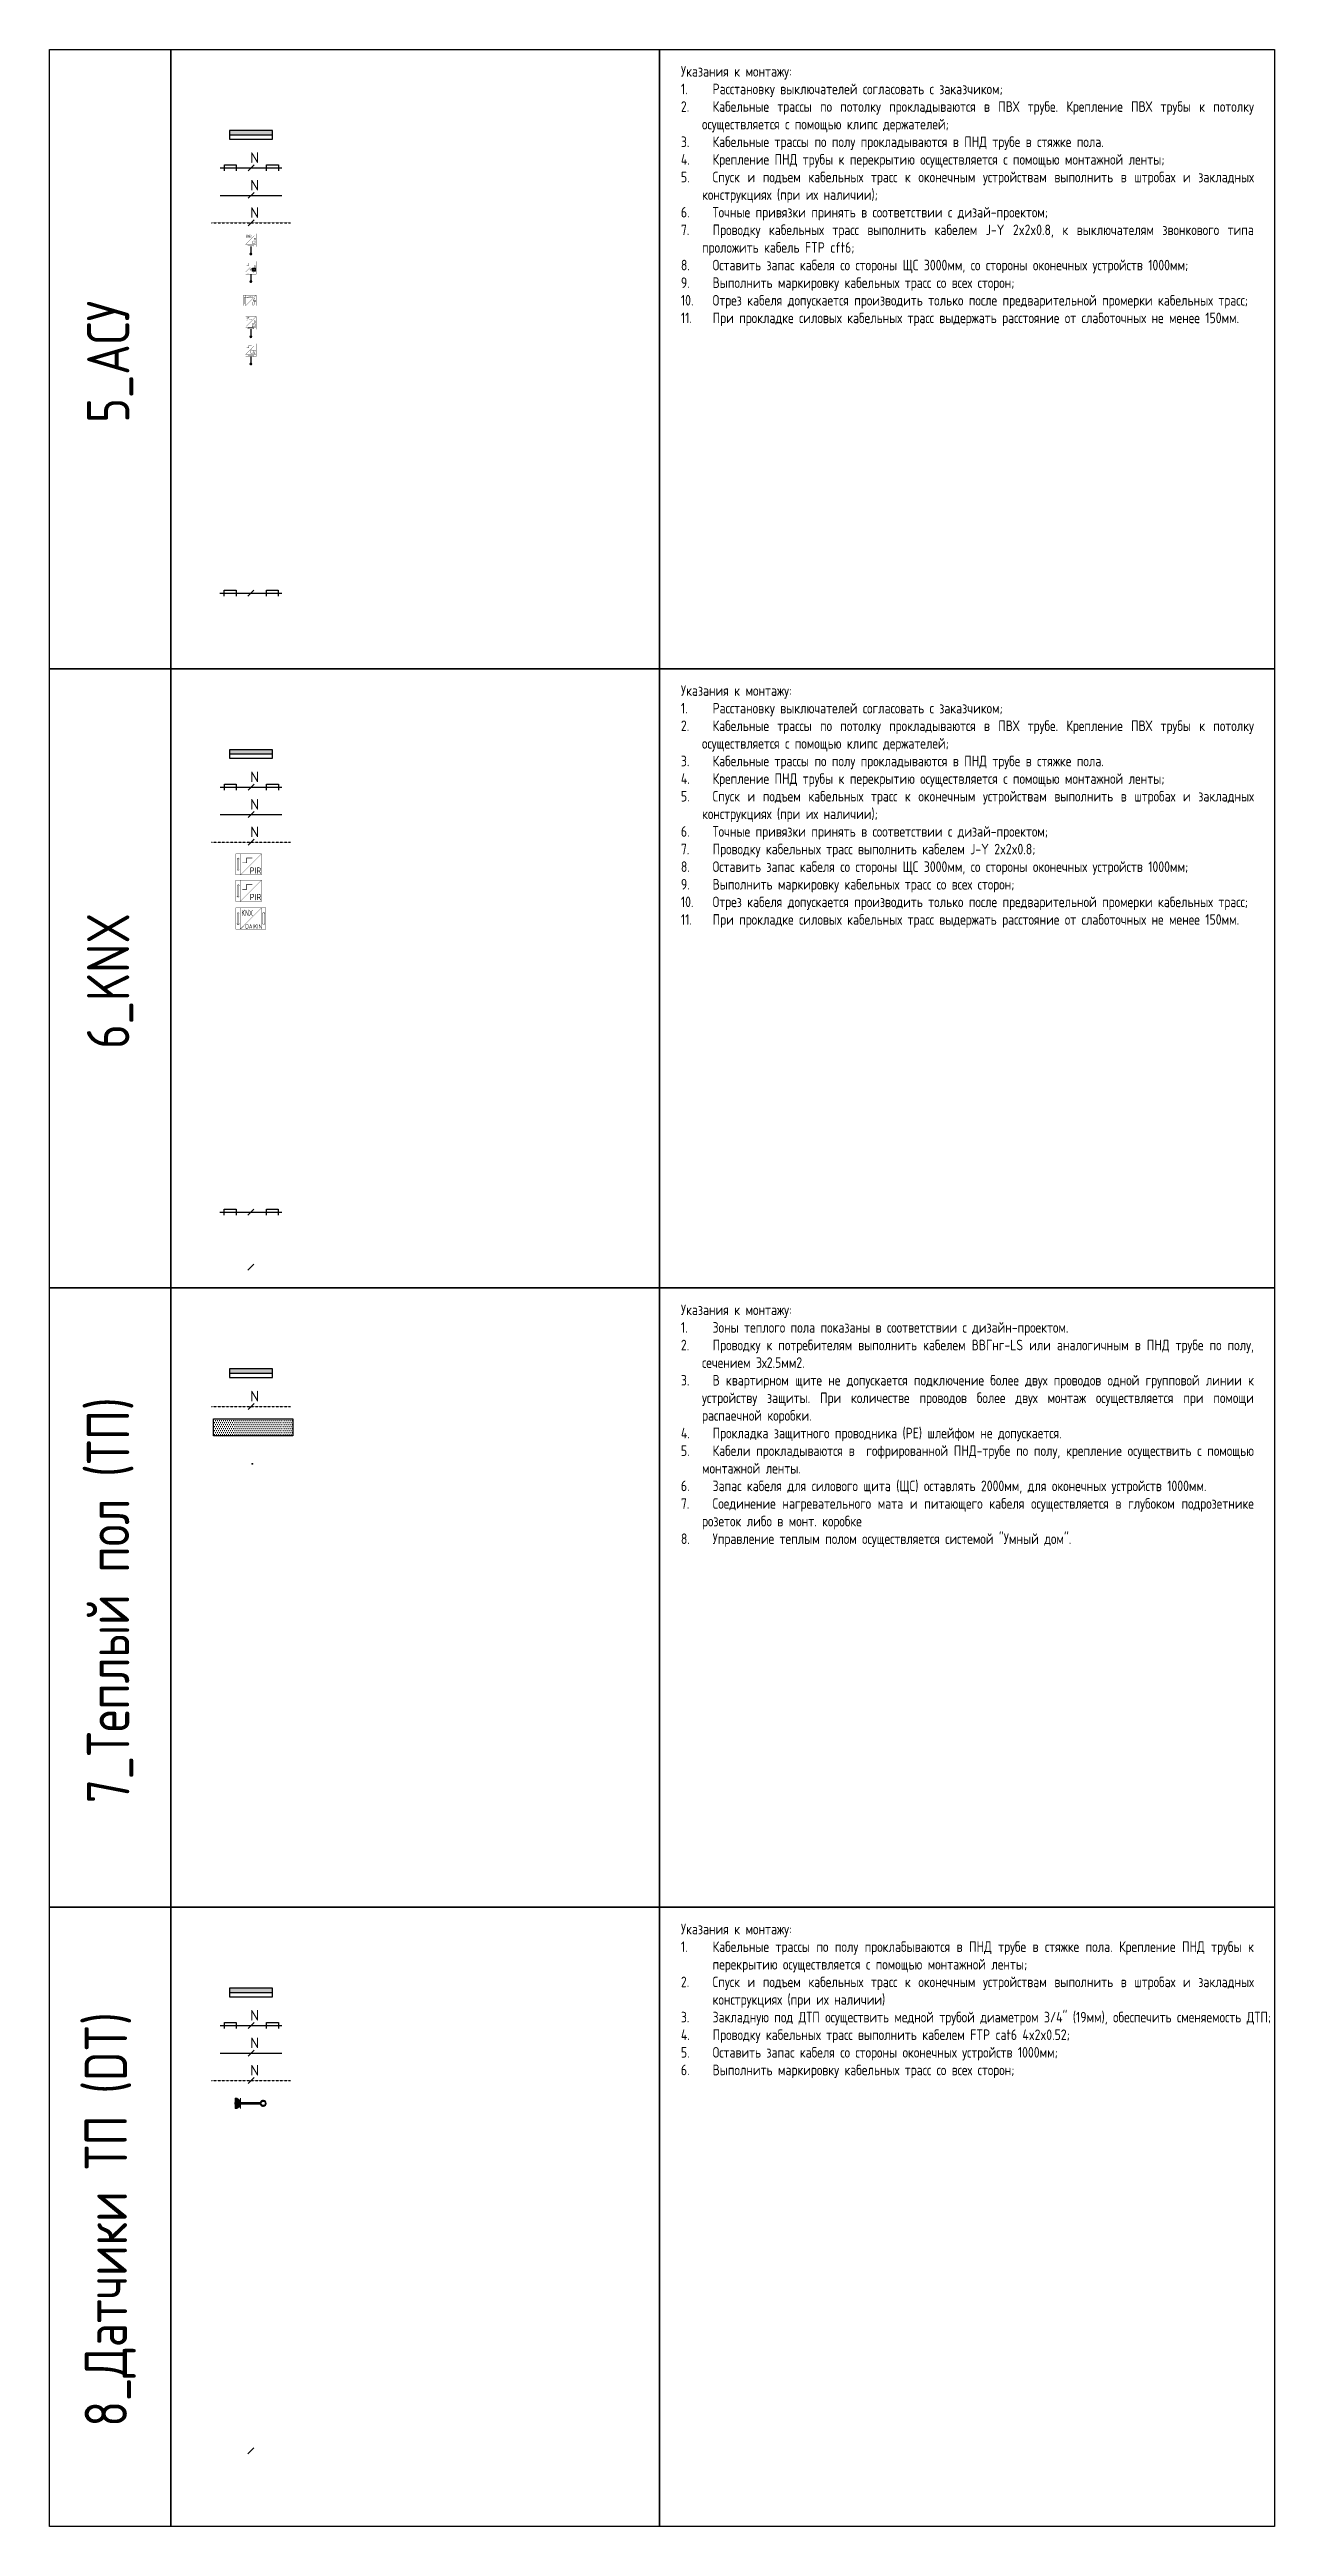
# Model space of a CAD drawing. Header units: millimetres. Extents: x -319117 to 390055, y -324103 to 270462.
# Drawn here: x -215071 to -186103, y -61592 to -2975 of the extents above; entities that cross this region are included whole.
import ezdxf
from ezdxf.enums import TextEntityAlignment as Align

# ---------------------------------------------------------------- set-up
doc = ezdxf.new("R2010")
doc.units = ezdxf.units.MM
doc.linetypes.add('JIS_02_0.7', pattern=[1.35, 0.75, -0.6])
for name, color, linetype in [('0_UNC_0 Лоток', 1, 'Continuous'), ('0_UNC_0 Щит', 1, 'Continuous'), ('0_UNC_5 АСУ. Оборудование', 1, 'Continuous'), ('0_UNC_5 АСУ. Трассы', 1, 'Continuous'), ('0_UNC_6 KNX. Оборудование', 1, 'Continuous'), ('0_UNC_6 KNX. Трассы', 1, 'Continuous'), ('0_UNC_7 ТП. Оборудование', 1, 'Continuous'), ('0_UNC_7 ТП. Трассы', 1, 'Continuous'), ('0_UNC_8 DT. Оборудование', 1, 'Continuous'), ('0_UNC_8 DT. Трассы', 1, 'Continuous')]:
    doc.layers.add(name, color=color, linetype=linetype)
doc.styles.add('Unecom', font='GOST2304A.ttf', dxfattribs={"height": 2.5})
doc.styles.add('Unecom 2', font='GOST2304A.ttf', dxfattribs={"height": 2})
doc.styles.add('Unecom 2.0', font='isocpeur.ttf', dxfattribs={"height": 2})
doc.styles.add('СГЕНЕРИР_СТИЛЬ_1', font='')
doc.styles.get('СГЕНЕРИР_СТИЛЬ_1').set_extended_font_data('Arial Кириллический')

msp = doc.modelspace()

# ---------------------------------------------------------------- texts
at = {"char_height": 250, "width": 13510.6, "attachment_point": 1, "style": 'Unecom'}
for s, insert in [('\\pxi-2,l2,sm1,qj,t3;Указания к монтажу:\\P1.^IРасстановку выключателей согласовать с заказчиком; \\P2.^IКабельные трассы по потолку прокладываются в ПВХ трубе. Крепление ПВХ трубы к потолку осуществляется с помощью клипс держателей; \\P3.^IКабельные трассы по полу прокладываются в ПНД трубе в стяжке пола.\\P4.^IКрепление ПНД трубы к перекрытию осуществляется с помощью монтажной ленты;\\P5.^IСпуск и подъем кабельных трасс к оконечным устройствам выполнить в штробах и закладных конструкциях (при их наличии);\\P6.^IТочные привязки принять в соответствии с дизай-проектом;\\P7.^IПроводку кабельных трасс выполнить кабелем J-Y 2x2x0.8, к выключателям звонкового типа проложить кабель FTP cft6;\\P8.^IОставить запас кабеля со стороны ЩС 3000мм, со стороны оконечных устройств 1000мм;\\P9.^IВыполнить маркировку кабельных трасс со всех сторон;\\P10.^IОтрез кабеля допускается производить только после предварительной промерки кабельных трасс;\\P11.^IПри прокладке силовых кабельных трасс выдержать расстояние от слаботочных не менее 150мм.', (-200140, -3366)), ('\\pxi-2,l2,sm1,qj,t3;Указания к монтажу:\\P1.^IРасстановку выключателей согласовать с заказчиком; \\P2.^IКабельные трассы по потолку прокладываются в ПВХ трубе. Крепление ПВХ трубы к потолку осуществляется с помощью клипс держателей; \\P3.^IКабельные трассы по полу прокладываются в ПНД трубе в стяжке пола.\\P4.^IКрепление ПНД трубы к перекрытию осуществляется с помощью монтажной ленты;\\P5.^IСпуск и подъем кабельных трасс к оконечным устройствам выполнить в штробах и закладных конструкциях (при их наличии);\\P6.^IТочные привязки принять в соответствии с дизай-проектом;\\P7.^IПроводку кабельных трасс выполнить кабелем J-Y 2x2x0.8;\\P8.^IОставить запас кабеля со стороны ЩС 3000мм, со стороны оконечных устройств 1000мм;\\P9.^IВыполнить маркировку кабельных трасс со всех сторон;\\P10.^IОтрез кабеля допускается производить только после предварительной промерки кабельных трасс;\\P11.^IПри прокладке силовых кабельных трасс выдержать расстояние от слаботочных не менее 150мм.', (-200140, -18020)), ('\\pxi-3,l3,sm1,qj,t3;Указания к монтажу:{\\C0;\\P\\pi-2,l2;1.^IЗоны теплого пола показаны в соответствии с дизайн-проектом.\\P\\C7;2.^IПроводку к потребителям выполнить кабелем ВВГнг-LS или аналогичным в ПНД трубе по полу, сечением 3х2.5мм2.\\P3.^IВ квартирном щите не допускается подключение более двух проводов одной групповой линии к устройству защиты. При количестве проводов более двух монтаж осуществляется при помощи распаечной коробки.\\P\\C0;4.^IПрокладка защитного проводника (PE) шлейфом не допускается.\\P5.^IКабели прокладываются в  гофрированной ПНД-трубе по полу, крепление осуществить с помощью монтажной ленты.\\P6.^IЗапас кабеля для силового щита (ЩС) оставлять 2000мм, для оконечных устройств 1000мм.\\P7.^IСоединение нагревательного мата и питающего кабеля осуществляется в глубоком подрозетнике розеток либо в монт. коробке\\P8.^IУправление теплым полом осуществляется системой "Умный дом".}', (-200140, -32674)), ('\\pxi-3,l3,sm1,qj,t3;Указания к монтажу:{\\fISOCPEUR|b0|i0|c204|p34;\\P\\pi-2,l2,s*,q*,t4;}1.^IКабельные трассы по полу проклабываются в ПНД трубе в стяжке пола. Крепление ПНД трубы к перекрытию осуществляется с помощью монтажной ленты;\\P2.^IСпуск и подъем кабельных трасс к оконечным устройствам выполнить в штробах и закладных конструкциях (при их наличии)\\P3.^IЗакладную под ДТП осуществить медной трубой диаметром 3/4" (19мм), обеспечить сменяемость ДТП;\\P4.^IПроводку кабельных трасс выполнить кабелем FTP cat6 4x2x0.52; \\P5.^IОставить запас кабеля со стороны оконечных устройств 1000мм;\\P6.^IВыполнить маркировку кабельных трасс со всех сторон; ', (-200140, -47329))]:
    msp.add_mtext(s, dxfattribs=dict(at, insert=insert))
at = {"char_height": 1000, "width": 14774.65, "attachment_point": 5, "rotation": 90, "style": 'Unecom'}
for s, insert in [('{\\fGOST 2.304 type A|b0|i0|c204|p34;5_АСУ}', (-213637, -10362)), ('{\\fGOST 2.304 type A|b0|i0|c204|p34;6_\\fGOST 2.304 type A|b0|i0|c0|p34;KNX}', (-213637, -25016)), ('7_Теплый пол (ТП)', (-213637, -39671)), ('8_Датчики ТП (DT)', (-213637, -54325))]:
    msp.add_mtext(s, dxfattribs=dict(at, insert=insert))
at = {"layer": '0_UNC_0 Лоток', "color": 1, "char_height": 250, "width": 1354, "attachment_point": 5, "style": 'СГЕНЕРИР_СТИЛЬ_1'}
for insert in [(-209651, -5534), (-209651, -20188), (-209651, -49496)]:
    msp.add_mtext('\\pxql;{\\fISOCPEUR|b0|i0|c204|p34;N}', dxfattribs=dict(at, insert=insert))
at = {"layer": '0_UNC_5 АСУ. Трассы', "char_height": 250, "width": 1354, "attachment_point": 5, "style": 'СГЕНЕРИР_СТИЛЬ_1'}
for insert in [(-209651, -6184), (-209651, -6834)]:
    msp.add_mtext('\\pxql;{\\fISOCPEUR|b0|i0|c204|p34;N}', dxfattribs=dict(at, insert=insert))
at = {"layer": '0_UNC_6 KNX. Трассы', "char_height": 250, "width": 1354, "attachment_point": 5, "style": 'СГЕНЕРИР_СТИЛЬ_1'}
for insert in [(-209651, -20838), (-209651, -21488)]:
    msp.add_mtext('\\pxql;{\\fISOCPEUR|b0|i0|c204|p34;N}', dxfattribs=dict(at, insert=insert))
at = {"layer": '0_UNC_7 ТП. Трассы', "insert": (-209651, -34842), "char_height": 250, "width": 1354, "attachment_point": 5, "style": 'СГЕНЕРИР_СТИЛЬ_1'}
msp.add_mtext('\\pxql;{\\fISOCPEUR|b0|i0|c204|p34;N}', dxfattribs=at)
at = {"layer": '0_UNC_8 DT. Трассы', "char_height": 250, "width": 1354, "attachment_point": 5, "style": 'СГЕНЕРИР_СТИЛЬ_1'}
for insert in [(-209651, -50146), (-209651, -50796)]:
    msp.add_mtext('\\pxql;{\\fISOCPEUR|b0|i0|c204|p34;N}', dxfattribs=dict(at, insert=insert))

# ---------------------------------------------------------------- blocks, each defined once
blk = doc.blocks.new('*U25')
at = {"linetype": 'JIS_02_0.7', "lineweight": 13}
h = blk.add_hatch(color=6, dxfattribs=at)
h.dxf.hatch_style = 1
h.paths.add_polyline_path([(0, 1.25), (0, 0), (1.25, 0, 0.414214)])
h.paths.add_polyline_path([(1.25, 0), (0, 0), (0, -1.25, 0.414214)])
at = {"color": 6, "lineweight": 13}
blk.add_line((1.25, 1.25), (1.25, -1.25), dxfattribs=at)
at = {"color": 6}
for points in [[(0, 1.25), (0, -1.25)], [(0, 0), (4.89, 0)], [(4.89, 0), (6.06, 0)]]:
    blk.add_lwpolyline(points, dxfattribs=at)
at = {"color": 5}
for points in [[(5.08, -0.19), (0, -0.18), (0, 0.19), (5.08, 0.19)], [(4.7, 0.19), (5.92, 0.19)], [(5.92, -0.19), (5.92, -0.19), (4.7, -0.19)]]:
    blk.add_lwpolyline(points, dxfattribs=at)
at = {"color": 6}
blk.add_circle((6.6, 0), 0.534, dxfattribs=at)
at = {"color": 6, "lineweight": 13}
blk.add_arc((0, 0), 1.25, 269.98747, 89.98747, dxfattribs=at)
blk.add_arc((0, 0), 1.25, 269.98747, 89.98747, dxfattribs=at)
at = {"color": 5, "linetype": 'Continuous'}
blk.add_arc((6.6, 0), 0.705, 195.38861, 164.61139, dxfattribs=at)
at = {"color": 6, "lineweight": 25, "insert": (6.6, 0), "char_height": 0.426, "width": 6.036, "attachment_point": 5, "rotation": 270, "style": 'Unecom'}
blk.add_mtext('T', dxfattribs=at)
at = {"color": 18, "true_color": 0x000000, "style": 'Unecom'}
blk.add_attdef('DT.', (-4.8, 3.11), '', height=2.5, dxfattribs=at)
blk = doc.blocks.new('ЩС-65')
h = blk.add_hatch(color=1)
h.dxf.hatch_style = 1
h.paths.add_polyline_path([(1014, 0), (1014, 101), (0, 101), (0, 0)])
at = {"color": 1}
for points in [[(0, 101), (0, -101), (1014, -101), (1014, 101), (0, 101)], [(0, 0), (1014, 0)]]:
    blk.add_lwpolyline(points, dxfattribs=at)
blk = doc.blocks.new('*U309')
at = {"color": 0, "linetype": 'ByBlock', "lineweight": -2}
for points in [[(-2, 2), (2, 2)], [(-2, 0), (2, 0)]]:
    blk.add_lwpolyline(points, dxfattribs=at)
at = {"color": 0, "ltscale": 0.4}
blk.add_lwpolyline([(0, 3), (0, 2)], dxfattribs=at)
at = {"color": 0, "linetype": 'ByBlock', "lineweight": -2}
blk.add_arc((0, 0), 1.74, 0, 180, dxfattribs=at)
for p in [(-2, 0), (0, 3), (2, 0)]:
    blk.add_point(p, dxfattribs=at)
at = {"color": 18, "true_color": 0x000000, "style": 'Unecom'}
for tag, p in [('ГРУППА', (-12, 7)), ('НАЗНАЧЕНИЕ', (-12, 4))]:
    blk.add_attdef(tag, p, '', height=2.5, dxfattribs=at)
at = {"layer": 'Defpoints', "style": 'Unecom'}
for tag, p in [('МОДЕЛЬ', (-13, 2)), ('АТРИБУТ', (-13, -1))]:
    blk.add_attdef(tag, p, '', height=2.5, dxfattribs=at)
blk = doc.blocks.new('*U19')
at = {"color": 0, "linetype": 'ByBlock', "lineweight": -2}
for points, const_width in [([(-3.52, 5), (-2.5, 5), (-2.5, 0), (-3.52, 0), (-3.52, 5)], 0.075), ([(-3, 0.97), (-3.3, 1.27)], 0.075), ([(-3, 4.02), (-3.29, 3.73), (-3, 4.02), (-2.71, 3.73), (-3, 4.02)], 0.075), ([(-3.15, 3.88), (-3.15, 1.12)], 0.075), ([(-2.71, 1.27), (-3, 0.97)], 0.075), ([(-2.86, 3.88), (-2.86, 1.12)], 0.075), ([(-2.5, 5), (2.5, 5), (2.5, 0), (-2.5, 0), (-2.5, 5)], 0.075), ([(2.5, 5), (-2.49, 0)], 0.075), ([(-2.01, 2.88), (-1.02, 2.88), (-1.02, 4.02), (0.36, 4.02)], 0.139)]:
    blk.add_lwpolyline(points, dxfattribs=dict(at, const_width=const_width))
at = {"color": 0, "linetype": 'ByBlock', "lineweight": -2, "insert": (-0.28, 1.78), "char_height": 1.5, "attachment_point": 1, "style": 'Unecom'}
blk.add_mtext_dynamic_manual_height_columns('PIR', width=1.0762, gutter_width=0.125, heights=[0], dxfattribs=at)
at = {"color": 18, "ltscale": 0.4, "true_color": 0x000000, "style": 'Unecom'}
blk.add_attdef('KNX', (-5.12, 6.44), '', height=2.5, dxfattribs=at)
blk = doc.blocks.new('*U20')
at = {"color": 0, "linetype": 'ByBlock', "lineweight": -2}
for points, const_width in [([(-3.52, 5), (-2.5, 5), (-2.5, 0), (-3.52, 0), (-3.52, 5)], 0.075), ([(-3, 0.97), (-3.3, 1.27)], 0.075), ([(-3, 4.02), (-3.29, 3.73), (-3, 4.02), (-2.71, 3.73), (-3, 4.02)], 0.075), ([(-3.15, 3.88), (-3.15, 1.12)], 0.075), ([(-2.71, 1.27), (-3, 0.97)], 0.075), ([(-2.86, 3.88), (-2.86, 1.12)], 0.075), ([(-2.5, 5), (2.5, 5), (2.5, 0), (-2.5, 0), (-2.5, 5)], 0.075), ([(2.5, 5), (-2.49, 0)], 0.075), ([(-2.01, 2.88), (-1.02, 2.88), (-1.02, 4.02), (0.36, 4.02)], 0.139)]:
    blk.add_lwpolyline(points, dxfattribs=dict(at, const_width=const_width))
at = {"color": 0, "linetype": 'ByBlock', "lineweight": -2, "insert": (-0.28, 1.78), "char_height": 1.5, "attachment_point": 1, "style": 'Unecom'}
blk.add_mtext_dynamic_manual_height_columns('PIR', width=1.0762, gutter_width=0.125, heights=[0], dxfattribs=at)
at = {"color": 18, "ltscale": 0.4, "true_color": 0x000000, "style": 'Unecom'}
blk.add_attdef('KNX', (-5.12, 6.44), '', height=2.5, dxfattribs=at)
blk = doc.blocks.new('*U21')
at = {"color": 0, "linetype": 'ByBlock', "lineweight": -2, "const_width": 0.075}
for points in [[(-3.52, 5), (-2.5, 5), (-2.5, 0), (-3.52, 0), (-3.52, 5)], [(-3, 0.97), (-3.3, 1.27)], [(-3, 4.02), (-3.29, 3.73), (-3, 4.02), (-2.71, 3.73), (-3, 4.02)], [(-3.15, 3.88), (-3.15, 1.12)], [(-2.71, 1.27), (-3, 0.97)], [(-2.86, 3.88), (-2.86, 1.12)], [(-2.5, 5), (2.5, 5), (2.5, 0), (-2.5, 0), (-2.5, 5)], [(2.5, 5), (-2.49, 0)], [(2.5, 5), (3.52, 5), (3.52, 0), (2.5, 0), (2.5, 5)], [(3.01, 0.97), (2.71, 1.27)], [(3.01, 4.02), (2.73, 3.73), (3.01, 4.02), (3.3, 3.73), (3.01, 4.02)], [(2.86, 3.88), (2.86, 1.12)], [(3.3, 1.27), (3.01, 0.97)], [(3.15, 3.88), (3.15, 1.12)]]:
    blk.add_lwpolyline(points, dxfattribs=at)
at = {"color": 0, "linetype": 'ByBlock', "lineweight": -2, "style": 'Unecom 2', "width": 0.72352}
blk.add_text('KNX', height=1.5, rotation=0.35254, dxfattribs=at).set_placement((-2.24, 3.06), (0.48, 3.07), align=Align.FIT)
at = {"color": 0, "linetype": 'ByBlock', "lineweight": -2, "insert": (-1.33, 1.14), "char_height": 1, "attachment_point": 1, "style": 'Unecom'}
blk.add_mtext_dynamic_manual_height_columns('DAIKIN', width=1.5, gutter_width=0.125, heights=[0], dxfattribs=at)
at = {"color": 18, "ltscale": 0.4, "true_color": 0x000000, "style": 'Unecom'}
blk.add_attdef('KNX', (-5.12, 6.44), '', height=2.5, dxfattribs=at)
blk = doc.blocks.new('*U16')
at = {"linetype": 'ByBlock', "lineweight": -2}
h = blk.add_hatch(color=0, dxfattribs=at)
h.dxf.hatch_style = 1
h.paths.add_polyline_path([(0.7, 0, 1), (-0.7, 0, 1)])
at = {"color": 0, "linetype": 'ByBlock', "lineweight": -2}
blk.add_line((0, 3.5), (0, 0), dxfattribs=at)
at = {"color": 0, "linetype": 'ByBlock', "lineweight": -2, "const_width": 0.075}
for points in [[(-2.5, 9.6), (2.5, 9.6), (2.5, 4.5), (-2.5, 4.5), (-2.5, 9.6)], [(2.5, 9.6), (-2.5, 4.5)], [(2.5, 4.5), (2.5, 3.5), (-2.5, 3.5), (-2.5, 4.5), (1.6, 4.5)], [(-1.5, 4), (-1.2, 4.3)], [(-1.2, 3.7), (-1.5, 4)], [(1.4, 4.2), (-1.4, 4.2)], [(1.4, 3.9), (-1.4, 3.9)], [(2.1, 5.4), (2, 5.9), (1.6, 6.1), (1.2, 6.2), (0.8, 6), (0.6, 5.7), (0.6, 5.2), (0.8, 4.9), (1.2, 4.7), (1.6, 4.8), (2, 5), (2.1, 5.4), (2.1, 5.4)], [(1.7, 5.4), (1.6, 5.6), (1.5, 5.8), (1.3, 5.8), (1.1, 5.7), (1, 5.5), (1, 5.3), (1.1, 5.1), (1.3, 5.1), (1.5, 5.1), (1.6, 5.2), (1.7, 5.4), (1.7, 5.4)], [(1.5, 4), (1.2, 4.3), (1.5, 4), (1.2, 3.7), (1.5, 4)]]:
    blk.add_lwpolyline(points, dxfattribs=at)
at = {"color": 0, "linetype": 'ByBlock', "lineweight": -2, "style": 'Unecom 2', "width": 0.72352}
blk.add_text('KNX', height=1.5, rotation=0.3525, dxfattribs=at).set_placement((-2.2, 7.6), (0.5, 7.6), align=Align.FIT)
at = {"color": 18, "ltscale": 0.4, "true_color": 0x000000, "style": 'Unecom'}
blk.add_attdef('KNX', (-4.1, 11.9), '', height=2.5, dxfattribs=at)
at = {"color": 0, "linetype": 'ByBlock', "lineweight": -2, "style": 'Unecom'}
blk.add_attdef('№1', (1.4, 6.5), '', height=1.5, dxfattribs=at)
blk = doc.blocks.new('*U17')
at = {"linetype": 'ByBlock', "lineweight": -2}
h = blk.add_hatch(color=0, dxfattribs=at)
h.dxf.hatch_style = 1
h.paths.add_polyline_path([(0.7, 0, 1), (-0.7, 0, 1)])
at = {"color": 0, "linetype": 'ByBlock', "lineweight": -2}
blk.add_line((0, 3.5), (0, 0), dxfattribs=at)
for points, const_width in [([(-2.5, 9.6), (2.5, 9.6), (2.5, 4.5), (-2.5, 4.5), (-2.5, 9.6)], 0.075), ([(2.5, 9.6), (-2.5, 4.5)], 0.075), ([(2.5, 4.5), (2.5, 3.5), (-2.5, 3.5), (-2.5, 4.5), (1.6, 4.5)], 0.075), ([(-2, 7.6), (-1, 7.6), (-1, 8.8), (0.4, 8.8)], 0.139), ([(-1.5, 4), (-1.2, 4.3)], 0.075), ([(-1.2, 3.7), (-1.5, 4)], 0.075), ([(1.4, 4.2), (-1.4, 4.2)], 0.075), ([(1.4, 3.9), (-1.4, 3.9)], 0.075), ([(1.5, 4), (1.2, 4.3), (1.5, 4), (1.2, 3.7), (1.5, 4)], 0.075)]:
    blk.add_lwpolyline(points, dxfattribs=dict(at, const_width=const_width))
for points in [[(0.8, 6.3), (2.2, 6.3), (2.2, 4.9), (0.8, 4.9)], [(1.1, 6.1), (2, 6.1), (2, 5.1), (1.1, 5.1)]]:
    blk.add_lwpolyline(points, close=True, dxfattribs=at)
at = {"color": 0, "linetype": 'ByBlock', "lineweight": -2, "insert": (-0.6, 6.1), "char_height": 1, "attachment_point": 1, "style": 'Unecom 2.0'}
blk.add_mtext_dynamic_manual_height_columns('t%%D', width=2, gutter_width=12.5, heights=[0], dxfattribs=at)
at = {"color": 18, "ltscale": 0.4, "true_color": 0x000000, "style": 'Unecom'}
blk.add_attdef('KNX', (-4.1, 11.9), '', height=2.5, dxfattribs=at)
at = {"color": 0, "linetype": 'ByBlock', "lineweight": -2, "style": 'Unecom'}
blk.add_attdef('№1', (1.4, 6.5), '', height=1.5, dxfattribs=at)
blk = doc.blocks.new('*U18')
at = {"linetype": 'ByBlock', "lineweight": -2}
h = blk.add_hatch(color=0, dxfattribs=at)
h.dxf.hatch_style = 1
h.paths.add_polyline_path([(0.7, 0, 1), (-0.7, 0, 1)])
at = {"color": 0, "linetype": 'ByBlock', "lineweight": -2}
blk.add_line((0, 3.5), (0, 0), dxfattribs=at)
at = {"color": 0, "linetype": 'ByBlock', "lineweight": -2, "const_width": 0.075}
for points in [[(-2.5, 9.6), (2.5, 9.6), (2.5, 4.5), (-2.5, 4.5), (-2.5, 9.6)], [(2.5, 9.6), (-2.5, 4.5)], [(2.5, 4.5), (2.5, 3.5), (-2.5, 3.5), (-2.5, 4.5), (1.6, 4.5)], [(-1.5, 4), (-1.2, 4.3)], [(-1.2, 3.7), (-1.5, 4)], [(1.4, 4.2), (-1.4, 4.2)], [(1.4, 3.9), (-1.4, 3.9)], [(1.7, 5.4), (1.6, 5.6), (1.5, 5.8), (1.3, 5.8), (1.1, 5.7), (1, 5.5), (1, 5.3), (1.1, 5.1), (1.3, 5.1), (1.5, 5.1), (1.6, 5.2), (1.7, 5.4), (1.7, 5.4)], [(1.5, 4), (1.2, 4.3), (1.5, 4), (1.2, 3.7), (1.5, 4)]]:
    blk.add_lwpolyline(points, dxfattribs=at)
at = {"color": 0, "linetype": 'Continuous', "const_width": 0.075}
blk.add_lwpolyline([(2, 6.1), (0.6, 6.1), (0.6, 4.7), (2, 4.7)], close=True, dxfattribs=at)
at = {"color": 0, "style": 'Unecom 2', "width": 0.623724}
blk.add_text('BELL', height=1.5, rotation=0.3525, dxfattribs=at).set_placement((-2.1, 7.8), (0.6, 7.9), align=Align.FIT)
at = {"color": 18, "ltscale": 0.4, "true_color": 0x000000, "style": 'Unecom'}
blk.add_attdef('KNX', (-4.1, 11.9), '', height=2.5, dxfattribs=at)
at = {"color": 0, "linetype": 'ByBlock', "lineweight": -2, "style": 'Unecom'}
blk.add_attdef('№1', (1.4, 6.5), '', height=1.5, dxfattribs=at)
blk = doc.blocks.new('*U43')
at = {"color": 0, "linetype": 'ByBlock', "lineweight": -2}
for points, const_width in [([(-3.5, 5), (-2.5, 5), (-2.5, 0), (-3.5, 0), (-3.5, 5)], 0.075), ([(-3, 4), (-3.3, 3.7), (-3, 4), (-2.7, 3.7), (-3, 4)], 0.075), ([(-3, 1), (-3.3, 1.3)], 0.075), ([(-3.2, 3.9), (-3.2, 1.1)], 0.075), ([(-2.7, 1.3), (-3, 1)], 0.075), ([(-2.9, 3.9), (-2.9, 1.1)], 0.075), ([(2.5, 5), (-2.5, 0)], 0.109), ([(2.5, 5), (-2.5, 0)], 0.109), ([(-2.5, 5), (2.5, 5), (2.5, 0), (-2.5, 0), (-2.5, 5)], 0.109), ([(-2, 3.9), (1, 3.9), (1, 4.6), (-2, 3.9)], 0.109)]:
    blk.add_lwpolyline(points, dxfattribs=dict(at, const_width=const_width))
at = {"color": 0, "linetype": 'ByBlock', "lineweight": -2, "style": 'Unecom 2', "width": 1.102565}
blk.add_text('U', height=1.5, dxfattribs=at).set_placement((0.4, 0.2), (1.8, 0.2), align=Align.FIT)
at = {"color": 18, "ltscale": 0.4, "true_color": 0x000000, "style": 'Unecom'}
blk.add_attdef('KNX', (-4.1, 11.9), '', height=2.5, dxfattribs=at)
at = {"color": 0, "linetype": 'ByBlock', "lineweight": -2, "style": 'Unecom'}
blk.add_attdef('№', (1, 1.7), '', height=2, dxfattribs=at)
blk = doc.blocks.new('*U44')
at = {"linetype": 'ByBlock', "lineweight": -2}
h = blk.add_hatch(color=0, dxfattribs=at)
h.dxf.hatch_style = 1
h.paths.add_polyline_path([(0.7, 0, 1), (-0.7, 0, 1)])
at = {"color": 0, "linetype": 'ByBlock', "lineweight": -2}
blk.add_line((0, 3.5), (0, 0), dxfattribs=at)
for points, const_width in [([(-2.5, 9.6), (2.5, 9.6), (2.5, 4.5), (-2.5, 4.5), (-2.5, 9.6)], 0.075), ([(2.5, 9.6), (-2.5, 4.5)], 0.075), ([(2.5, 4.5), (2.5, 3.5), (-2.5, 3.5), (-2.5, 4.5), (1.6, 4.5)], 0.075), ([(-2, 7.6), (-1, 7.6), (-1, 8.8), (0.4, 8.8)], 0.139), ([(-1.5, 4), (-1.2, 4.3)], 0.075), ([(-1.2, 3.7), (-1.5, 4)], 0.075), ([(1.4, 4.2), (-1.4, 4.2)], 0.075), ([(1.4, 3.9), (-1.4, 3.9)], 0.075), ([(1.5, 4), (1.2, 4.3), (1.5, 4), (1.2, 3.7), (1.5, 4)], 0.075)]:
    blk.add_lwpolyline(points, dxfattribs=dict(at, const_width=const_width))
at = {"color": 0, "lineweight": -2, "style": 'Unecom 2', "width": 0.601191}
blk.add_text('СО2', height=1.8, dxfattribs=at).set_placement((-0.2, 4.9), (2.2, 4.9), align=Align.FIT)
at = {"color": 18, "ltscale": 0.4, "true_color": 0x000000, "style": 'Unecom'}
blk.add_attdef('KNX', (-4.1, 11.9), '', height=2.5, dxfattribs=at)

# ---------------------------------------------------------------- hatches: boundary and pattern name
at = {"layer": '0_UNC_7 ТП. Оборудование', "true_color": 0xcd6928}
h = msp.add_hatch(dxfattribs=at)
h.set_pattern_fill('DOTS', color=32, scale=30)
h.set_pattern_definition([(0, (0, 1300), (23.8125, 47.625), [0, -47.625])])
h.paths.add_polyline_path([(-211194, -35379), (-209319, -35379), (-209319, -35782), (-211194, -35782)])

# ---------------------------------------------------------------- linework, layer by layer
at = {"ltscale": 10}
for points in [[(-212203, -17629), (-215071, -17629), (-215071, -2975), (-212203, -2975)], [(-212203, -2975), (-200647, -2975), (-200647, -17629), (-212203, -17629)], [(-200647, -2975), (-186103, -2975), (-186103, -17629), (-200647, -17629)], [(-212203, -32283), (-215071, -32283), (-215071, -17629), (-212203, -17629)], [(-212203, -17629), (-200647, -17629), (-200647, -32283), (-212203, -32283)], [(-200647, -17629), (-186103, -17629), (-186103, -32283), (-200647, -32283)], [(-212203, -46937), (-215071, -46937), (-215071, -32283), (-212203, -32283)], [(-212203, -32283), (-200647, -32283), (-200647, -46937), (-212203, -46937)], [(-200647, -32283), (-186103, -32283), (-186103, -46937), (-200647, -46937)], [(-212203, -61592), (-215071, -61592), (-215071, -46937), (-212203, -46937)], [(-212203, -46937), (-200647, -46937), (-200647, -61592), (-212203, -61592)], [(-200647, -46937), (-186103, -46937), (-186103, -61592), (-200647, -61592)]]:
    msp.add_lwpolyline(points, close=True, dxfattribs=at)
at = {"layer": '0_UNC_0 Лоток', "color": 1}
for points in [[(-211037, -5776), (-209574, -5776)], [(-210937, -5846), (-210937, -5706), (-210657, -5706), (-210657, -5846)], [(-210376, -5846), (-210235, -5705)], [(-209937, -5846), (-209937, -5706), (-209657, -5706), (-209657, -5846)], [(-210941, -15907), (-210941, -15767), (-210661, -15767), (-210661, -15907)], [(-210380, -15908), (-210239, -15766)], [(-209941, -15907), (-209941, -15767), (-209661, -15767), (-209661, -15907)], [(-211041, -15837), (-209578, -15837)], [(-211037, -20430), (-209574, -20430)], [(-210937, -20500), (-210937, -20360), (-210657, -20360), (-210657, -20500)], [(-210376, -20501), (-210235, -20359)], [(-209937, -20500), (-209937, -20360), (-209657, -20360), (-209657, -20500)], [(-210941, -30561), (-210941, -30421), (-210661, -30421), (-210661, -30561)], [(-210380, -30562), (-210239, -30420)], [(-209941, -30561), (-209941, -30421), (-209661, -30421), (-209661, -30561)], [(-211041, -30491), (-209578, -30491)], [(-211037, -49738), (-209574, -49738)], [(-210937, -49808), (-210937, -49668), (-210657, -49668), (-210657, -49808)], [(-210376, -49809), (-210235, -49668)], [(-209937, -49808), (-209937, -49668), (-209657, -49668), (-209657, -49808)], [(-210380, -59870), (-210239, -59729)]]:
    msp.add_lwpolyline(points, dxfattribs=at)
at = {"layer": '0_UNC_5 АСУ. Трассы'}
for points in [[(-211037, -6426), (-209574, -6426)], [(-210376, -6496), (-210235, -6355)], [(-210376, -7146), (-210235, -7005)]]:
    msp.add_lwpolyline(points, dxfattribs=at)
at = {"layer": '0_UNC_5 АСУ. Трассы', "linetype": 'JIS_02_0.7', "ltscale": 2}
msp.add_lwpolyline([(-211240, -7076), (-209372, -7076)], dxfattribs=at)
at = {"layer": '0_UNC_6 KNX. Трассы'}
for points in [[(-211037, -21080), (-209574, -21080)], [(-210376, -21151), (-210235, -21009)]]:
    msp.add_lwpolyline(points, dxfattribs=at)
at = {"layer": '0_UNC_6 KNX. Трассы', "color": 1}
msp.add_lwpolyline([(-210376, -21801), (-210235, -21659)], dxfattribs=at)
at = {"layer": '0_UNC_6 KNX. Трассы', "linetype": 'JIS_02_0.7', "ltscale": 2}
msp.add_lwpolyline([(-211240, -21730), (-209372, -21730)], dxfattribs=at)
at = {"layer": '0_UNC_7 ТП. Оборудование', "color": 32, "true_color": 0xcd6928}
msp.add_lwpolyline([(-211194, -35379), (-209319, -35379), (-209319, -35782), (-211194, -35782)], close=True, dxfattribs=at)
at = {"layer": '0_UNC_7 ТП. Трассы', "linetype": 'JIS_02_0.7', "ltscale": 2}
msp.add_lwpolyline([(-211240, -35084), (-209372, -35084)], dxfattribs=at)
at = {"layer": '0_UNC_7 ТП. Трассы'}
msp.add_lwpolyline([(-210376, -35155), (-210235, -35013)], dxfattribs=at)
at = {"layer": '0_UNC_8 DT. Трассы', "color": 1}
msp.add_lwpolyline([(-210380, -31862), (-210239, -31720)], dxfattribs=at)
at = {"layer": '0_UNC_8 DT. Трассы'}
for points in [[(-211037, -50388), (-209574, -50388)], [(-210376, -50459), (-210235, -50318)], [(-210376, -51109), (-210235, -50968)]]:
    msp.add_lwpolyline(points, dxfattribs=at)
at = {"layer": '0_UNC_8 DT. Трассы', "linetype": 'JIS_02_0.7', "ltscale": 2}
msp.add_lwpolyline([(-211240, -51038), (-209372, -51038)], dxfattribs=at)

# ---------------------------------------------------------------- block references
at = {"layer": '0_UNC_0 Щит', "color": 1}
for p in [(-210813, -4991), (-210813, -19645), (-210813, -34299), (-210813, -48954)]:
    msp.add_blockref('ЩС-65', p, dxfattribs=at)
at = {"layer": '0_UNC_5 АСУ. Оборудование', "color": 116, "ltscale": 0.4, "true_color": 0x136734, "xscale": 50, "yscale": 50, "zscale": 50}
msp.add_blockref('*U16', (-210310, -7813), dxfattribs=at).add_auto_attribs({'№1': 'n'})
at = {"layer": '0_UNC_5 АСУ. Оборудование', "color": 6, "ltscale": 0.4, "xscale": 50, "yscale": 50, "zscale": 50}
msp.add_blockref('*U17', (-210310, -8466), dxfattribs=at).add_auto_attribs({'№1': 'n'})
at = {"layer": '0_UNC_5 АСУ. Оборудование', "color": 5, "ltscale": 0.4, "xscale": 50, "yscale": 50, "zscale": 50}
msp.add_blockref('*U43', (-210310, -9036), dxfattribs=at).add_auto_attribs({'№': '4'})
at = {"layer": '0_UNC_5 АСУ. Оборудование', "color": 32, "ltscale": 0.4, "true_color": 0xcd6928, "xscale": 50, "yscale": 50, "zscale": 50}
msp.add_blockref('*U18', (-210310, -9771), dxfattribs=at).add_auto_attribs({'№1': 'n'})
at = {"layer": '0_UNC_5 АСУ. Оборудование', "color": 3, "ltscale": 0.4, "xscale": 50, "yscale": 50, "zscale": 50}
msp.add_blockref('*U44', (-210310, -10416), dxfattribs=at)
at = {"layer": '0_UNC_6 KNX. Оборудование', "color": 1, "ltscale": 0.4, "xscale": 100, "yscale": 100, "zscale": 100}
msp.add_blockref('*U19', (-210310, -22509), dxfattribs=at)
at = {"layer": '0_UNC_6 KNX. Оборудование', "color": 67, "ltscale": 0.4, "true_color": 0x727430, "xscale": 100, "yscale": 100, "zscale": 100}
msp.add_blockref('*U20', (-210310, -23134), dxfattribs=at)
at = {"layer": '0_UNC_6 KNX. Оборудование', "color": 5, "ltscale": 0.4, "xscale": 100, "yscale": 100, "zscale": 100}
msp.add_blockref('*U21', (-210310, -23790), dxfattribs=at)
at = {"layer": '0_UNC_7 ТП. Оборудование', "color": 244, "true_color": 0x991b1e, "xscale": 2, "yscale": 2, "zscale": 2}
msp.add_blockref('*U309', (-210274, -36447), dxfattribs=at)
at = {"layer": '0_UNC_8 DT. Оборудование', "xscale": 100, "yscale": 100, "zscale": 100}
msp.add_blockref('*U25', (-210678, -51579), dxfattribs=at)

msp.set_redraw_order([(e.dxf.handle, doc.entitydb.next_handle()) for e in msp.query("TEXT MTEXT ATTDEF DIMENSION ARC_DIMENSION")])  # texts and dimensions are drawn at this point

doc.saveas('drawing.dxf')
